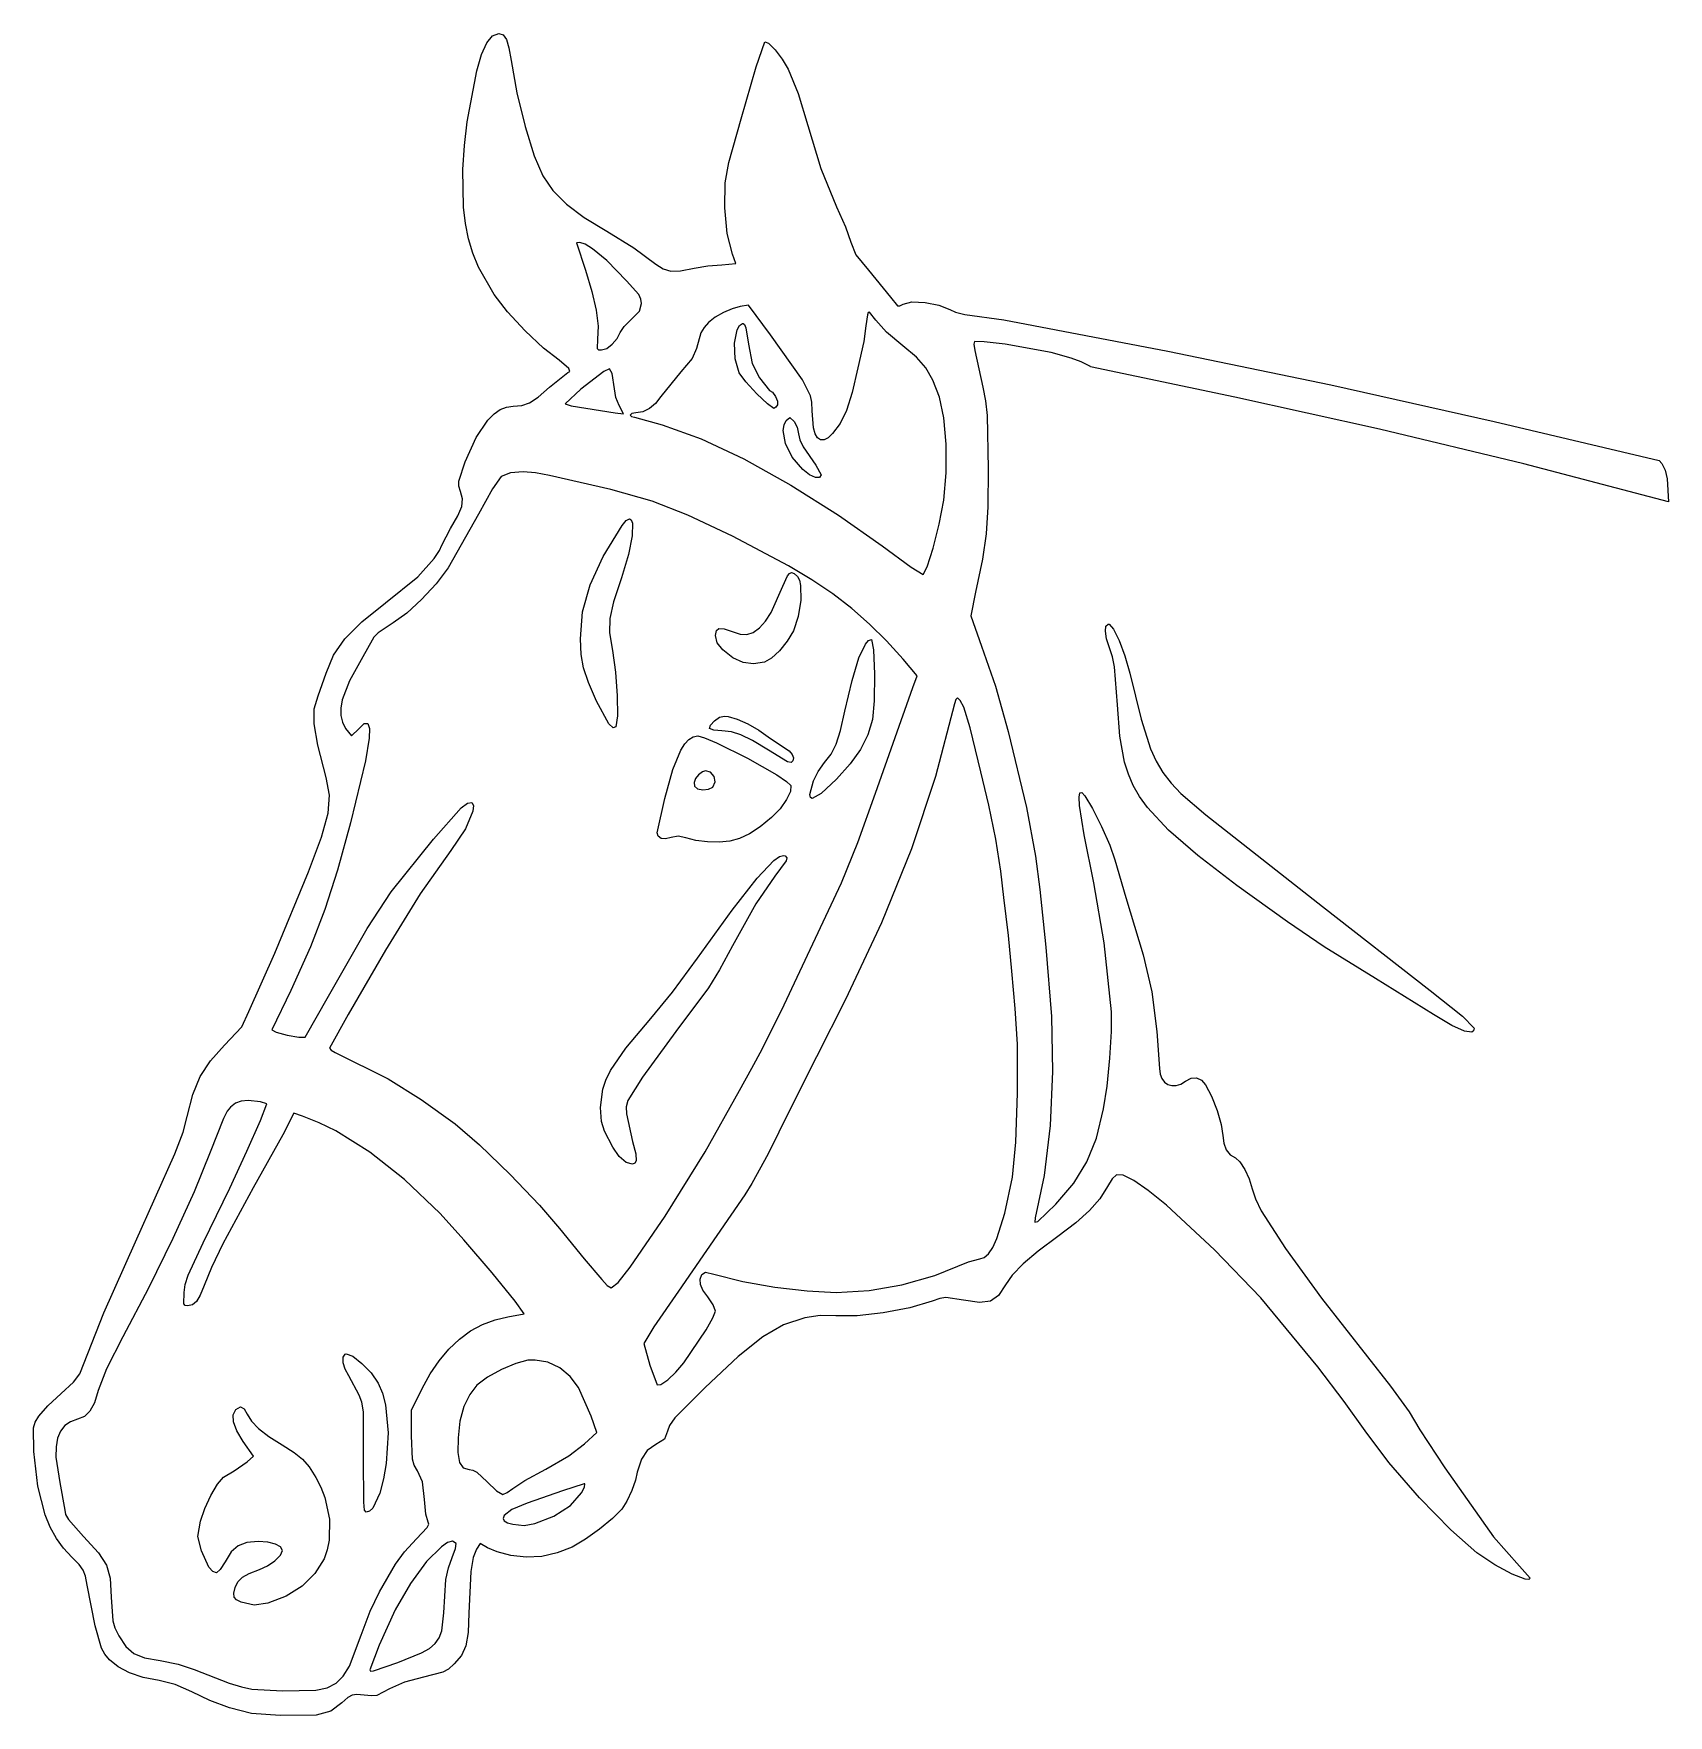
# Model space of a CAD drawing. Extents: x 10 to 200, y 50 to 247.
import ezdxf

# ---------------------------------------------------------------- set-up
doc = ezdxf.new("R2010")
doc.units = 0
doc.header["$MEASUREMENT"] = 0
doc.layers.add('Layer 1', color=7, linetype='Continuous')

msp = doc.modelspace()

# ---------------------------------------------------------------- linework, layer by layer
at = {"layer": 'Layer 1'}
for p, q in [((61.927514, 244.19575), (62.536682, 245.545611)), ((62.536682, 245.545611), (63.213103, 246.352812)), ((63.213103, 246.352812), (63.958828, 246.621056)), ((63.958828, 246.621056), (64.452891, 246.466756)), ((63.958828, 246.621056), (63.958828, 246.621056)), ((64.452891, 246.466756), (64.828927, 245.947946)), ((64.828927, 245.947946), (65.124896, 244.98076)), ((93.95866, 242.729681), (94.976815, 245.650917)), ((94.976815, 245.650917), (95.41113, 245.492787)), ((95.41113, 245.492787), (96.157803, 244.740327)), ((61.383551, 242.299528), (61.927514, 244.19575)), ((65.124896, 244.98076), (65.378759, 243.481334)), ((65.378759, 243.481334), (66.051898, 239.709546)), ((96.157803, 244.740327), (96.995285, 243.651617)), ((96.995285, 243.651617), (97.702023, 242.484736)), ((60.242415, 236.348026), (61.383551, 242.299528)), ((92.225148, 236.67272), (93.95866, 242.729681)), ((97.702023, 242.484736), (98.873466, 239.629975)), ((66.051898, 239.709546), (67.002824, 235.789509)), ((98.873466, 239.629975), (99.986259, 235.887789)), ((59.9251, 233.558921), (60.242415, 236.348026)), ((67.002824, 235.789509), (68.061145, 232.348561)), ((90.76994, 231.59272), (92.225148, 236.67272)), ((99.986259, 235.887789), (101.496492, 230.895101)), ((59.760773, 230.781331), (59.9251, 233.558921)), ((68.061145, 232.348561), (69.056467, 230.014039)), ((90.348809, 229.225366), (90.76994, 231.59272)), ((59.83015, 226.384119), (59.760773, 230.781331)), ((69.056467, 230.014039), (70.247057, 228.319481)), ((101.496492, 230.895101), (103.346467, 226.424525)), ((70.247057, 228.319481), (71.829316, 226.735363)), ((90.29392, 226.277647), (90.348809, 229.225366)), ((60.05059, 224.469004), (59.83015, 226.384119)), ((71.829316, 226.735363), (73.892669, 225.183238)), ((90.582874, 223.312968), (90.29392, 226.277647)), ((103.346467, 226.424525), (104.376946, 224.072893)), ((60.407667, 222.69115), (60.05059, 224.469004)), ((73.892669, 225.183238), (76.526537, 223.584664)), ((104.376946, 224.072893), (104.995703, 222.288206)), ((60.910983, 221.011756), (60.407667, 222.69115)), ((73.404453, 222.270567), (72.98994, 222.200011)), ((72.98994, 222.200011), (74.048273, 219.016192)), ((73.993076, 222.058059), (73.404453, 222.270567)), ((73.404453, 222.270567), (73.404453, 222.270567)), ((74.870007, 221.526022), (73.993076, 222.058059)), ((76.526537, 223.584664), (79.687986, 221.63777)), ((91.193273, 220.894734), (90.582874, 223.312968)), ((104.995703, 222.288206), (105.597331, 220.804818)), ((61.570139, 219.392022), (60.910983, 221.011756)), ((76.552995, 220.136261), (74.870007, 221.526022)), ((78.846051, 217.77265), (76.552995, 220.136261)), ((79.687986, 221.63777), (82.267995, 219.739386)), ((89.940912, 219.651192), (91.581328, 219.783484)), ((91.581328, 219.783484), (91.193273, 220.894734)), ((105.597331, 220.804818), (107.050634, 219.007372)), ((63.394384, 216.176331), (61.570139, 219.392022)), ((74.048273, 219.016192), (74.805606, 216.540027)), ((82.267995, 219.739386), (83.11012, 219.161506)), ((83.11012, 219.161506), (84.004472, 218.90558)), ((84.004472, 218.90558), (85.14845, 218.9497)), ((85.14845, 218.9497), (86.739453, 219.271956)), ((86.739453, 219.271956), (88.326682, 219.538954)), ((88.326682, 219.538954), (89.940912, 219.651192)), ((107.050634, 219.007372), (109.625912, 215.87647)), ((64.95262, 214.167989), (63.394384, 216.176331)), ((74.805606, 216.540027), (75.296027, 214.363414)), ((80.259293, 216.18643), (78.846051, 217.77265)), ((80.516205, 215.65958), (80.259293, 216.18643)), ((109.625912, 215.87647), (110.444562, 214.867562)), ((67.005273, 211.950933), (64.95262, 214.167989)), ((75.296027, 214.363414), (75.517554, 212.497947)), ((79.428134, 213.301192), (80.361739, 214.250436)), ((80.361739, 214.250436), (80.583481, 215.144456)), ((80.583481, 215.144456), (80.516205, 215.65958)), ((90.132906, 214.094195), (89.176212, 213.538923)), ((91.147943, 214.530777), (90.132906, 214.094195)), ((92.110495, 214.791678), (91.147943, 214.530777)), ((93.045356, 214.950428), (92.110495, 214.791678)), ((95.647092, 211.493206), (93.045356, 214.950428)), ((93.045356, 214.950428), (93.045356, 214.950428)), ((107.034347, 214.097849), (106.927162, 213.821539)), ((107.189234, 214.11185), (107.034347, 214.097849)), ((107.90612, 213.17772), (107.189234, 214.11185)), ((110.444562, 214.867562), (110.730931, 214.851436)), ((110.730931, 214.851436), (111.107578, 215.065081)), ((111.107578, 215.065081), (112.131884, 215.314833)), ((112.131884, 215.314833), (113.655081, 215.261717)), ((113.655081, 215.261717), (115.262721, 214.953737)), ((115.262721, 214.953737), (116.540356, 214.4389)), ((116.540356, 214.4389), (117.210406, 214.137112)), ((117.210406, 214.137112), (118.316128, 213.864574)), ((69.148661, 209.932756), (67.005273, 211.950933)), ((75.517554, 212.497947), (75.468203, 210.95522)), ((78.087578, 211.74015), (78.555531, 212.44271)), ((78.555531, 212.44271), (79.428134, 213.301192)), ((87.881724, 212.353062), (87.500303, 211.699409)), ((88.38869, 212.921956), (87.881724, 212.353062)), ((89.176212, 213.538923), (88.38869, 212.921956)), ((91.429197, 210.524347), (91.731659, 212.061385)), ((91.731659, 212.061385), (92.012934, 212.558385)), ((92.012934, 212.558385), (92.375078, 212.789664)), ((92.375078, 212.789664), (92.427995, 212.789664)), ((92.427995, 212.789664), (92.61451, 212.673293)), ((92.427995, 212.789664), (92.427995, 212.789664)), ((92.61451, 212.673293), (92.768277, 212.287352)), ((92.768277, 212.287352), (93.062995, 210.408414)), ((106.768412, 212.525081), (106.503828, 210.690636)), ((106.927162, 213.821539), (106.768412, 212.525081)), ((109.16186, 211.796968), (107.90612, 213.17772)), ((118.316128, 213.864574), (122.83744, 213.230636)), ((122.83744, 213.230636), (141.971642, 209.581119)), ((75.468203, 210.95522), (75.412436, 209.888932)), ((76.52003, 209.899335), (77.16494, 210.381136)), ((77.16494, 210.381136), (77.730979, 211.035326)), ((77.730979, 211.035326), (78.087578, 211.74015)), ((87.500303, 211.699409), (87.004037, 209.896886)), ((91.502662, 208.686808), (91.429197, 210.524347)), ((93.062995, 210.408414), (93.472329, 208.120264)), ((99.368898, 206.210359), (95.647092, 211.493206)), ((106.503828, 210.690636), (105.833551, 207.61265)), ((111.054662, 210.187928), (109.16186, 211.796968)), ((112.658515, 208.872492), (111.054662, 210.187928)), ((119.433134, 210.681817), (119.362992, 210.402725)), ((119.362992, 210.402725), (119.4618, 209.632204)), ((120.558032, 210.673108), (119.433134, 210.681817)), ((123.000946, 210.377804), (120.558032, 210.673108)), ((128.358412, 209.420636), (123.000946, 210.377804)), ((70.979106, 208.521053), (69.148661, 209.932756)), ((72.116638, 207.550186), (70.979106, 208.521053)), ((75.412436, 209.888932), (75.579335, 209.739288)), ((75.579335, 209.739288), (75.926815, 209.711678)), ((75.926815, 209.711678), (76.52003, 209.899335)), ((86.508812, 208.734212), (85.187231, 207.14522)), ((87.004037, 209.896886), (86.508812, 208.734212)), ((91.987023, 207.057025), (91.502662, 208.686808)), ((93.472329, 208.120264), (94.332995, 206.474942)), ((113.758478, 207.641864), (112.658515, 208.872492)), ((119.4618, 209.632204), (120.394453, 205.39015)), ((130.719278, 208.761722), (128.358412, 209.420636)), ((131.871797, 208.333083), (130.719278, 208.761722)), ((132.944523, 207.789039), (131.871797, 208.333083)), ((141.971642, 209.581119), (161.001003, 205.632056)), ((69.867856, 205.372511), (71.993342, 207.092303)), ((71.993342, 207.092303), (72.239603, 207.219361)), ((72.239603, 207.219361), (72.116638, 207.550186)), ((76.191398, 207.206956), (73.521105, 205.124888)), ((76.852856, 207.515636), (76.191398, 207.206956)), ((77.179176, 206.968831), (76.852856, 207.515636)), ((76.852856, 207.515636), (76.852856, 207.515636)), ((77.443759, 205.178484), (77.179176, 206.968831)), ((85.187231, 207.14522), (82.850078, 204.2789)), ((92.769288, 205.988229), (91.987023, 207.057025)), ((94.332995, 206.474942), (95.53244, 204.993275)), ((100.304262, 204.381037), (99.368898, 206.210359)), ((105.833551, 207.61265), (105.152813, 204.749286)), ((114.573685, 206.189372), (113.758478, 207.641864)), ((115.323273, 204.208345), (114.573685, 206.189372)), ((132.944523, 207.744942), (132.944523, 207.789039)), ((149.798481, 204.213841), (132.944523, 207.744942)), ((67.531936, 203.551052), (68.529924, 204.222677)), ((68.529924, 204.222677), (69.867856, 205.372511)), ((73.521105, 205.124888), (71.684662, 203.423414)), ((77.590995, 204.147905), (77.443759, 205.178484)), ((77.964106, 203.220567), (77.590995, 204.147905)), ((82.850078, 204.2789), (82.231912, 203.479612)), ((94.022325, 204.606943), (92.769288, 205.988229)), ((95.263128, 203.412209), (94.022325, 204.606943)), ((95.53244, 204.993275), (95.860069, 204.786533)), ((95.860069, 204.786533), (96.197526, 204.300851)), ((96.197526, 204.300851), (96.43395, 203.738048)), ((100.448917, 203.614141), (100.304262, 204.381037)), ((105.152813, 204.749286), (104.48809, 202.665022)), ((115.863497, 201.777994), (115.323273, 204.208345)), ((120.394453, 205.39015), (120.721924, 203.779267)), ((166.65244, 200.473058), (149.798481, 204.213841)), ((161.001003, 205.632056), (180.060318, 201.383445)), ((62.674166, 201.540829), (63.379594, 202.249997)), ((63.379594, 202.249997), (64.103368, 202.755479)), ((64.103368, 202.755479), (64.846016, 203.058137)), ((64.846016, 203.058137), (65.608065, 203.158831)), ((65.608065, 203.158831), (66.63696, 203.236736)), ((66.63696, 203.236736), (67.531936, 203.551052)), ((71.684662, 203.423414), (72.393489, 203.194954)), ((72.393489, 203.194954), (74.10119, 202.911886)), ((74.10119, 202.911886), (77.505495, 202.38272)), ((77.505495, 202.38272), (78.493273, 202.268067)), ((78.493273, 202.268067), (77.964106, 203.220567)), ((79.471269, 202.30001), (79.278203, 202.118136)), ((79.278203, 202.118136), (79.420191, 201.931852)), ((79.939662, 202.3739), (79.471269, 202.30001)), ((80.741118, 202.504346), (79.939662, 202.3739)), ((81.517063, 202.880505), (80.741118, 202.504346)), ((82.231912, 203.479612), (81.517063, 202.880505)), ((96.00869, 202.903067), (95.263128, 203.412209)), ((96.263035, 203.020098), (96.00869, 202.903067)), ((96.458481, 203.299942), (96.263035, 203.020098)), ((96.43395, 203.738048), (96.458481, 203.299942)), ((100.480148, 202.620845), (100.448917, 203.614141)), ((100.64804, 200.613469), (100.480148, 202.620845)), ((104.48809, 202.665022), (103.755264, 201.140752)), ((120.721924, 203.779267), (120.907205, 202.082006)), ((61.316235, 199.507992), (62.674166, 201.540829)), ((79.420191, 201.931852), (79.763273, 201.853553)), ((79.763273, 201.853553), (82.991451, 200.982698)), ((82.991451, 200.982698), (87.524384, 199.348831)), ((97.122865, 200.322957), (97.215788, 200.95949)), ((97.38517, 198.814788), (97.122865, 200.322957)), ((97.215788, 200.95949), (97.472717, 201.474317)), ((97.472717, 201.474317), (97.878412, 201.835914)), ((97.878412, 201.835914), (98.38112, 201.368484)), ((97.878412, 201.835914), (97.878412, 201.835914)), ((98.38112, 201.368484), (98.753654, 200.688285)), ((98.753654, 200.688285), (98.910287, 199.922095)), ((100.850962, 199.93254), (100.64804, 200.613469)), ((103.755264, 201.140752), (102.870217, 199.957372)), ((116.139457, 198.706755), (115.863497, 201.777994)), ((120.907205, 202.082006), (121.011815, 195.829872)), ((183.506398, 196.432728), (166.65244, 200.473058)), ((180.060318, 201.383445), (199.284384, 196.835289)), ((60.025356, 196.650081), (61.316235, 199.507992)), ((87.524384, 199.348831), (92.50378, 197.000286)), ((98.171909, 197.209839), (97.38517, 198.814788)), ((98.910287, 199.922095), (99.039202, 199.239178)), ((99.039202, 199.239178), (99.420895, 198.39267)), ((99.420895, 198.39267), (100.912301, 196.270845)), ((101.127029, 199.473514), (100.850962, 199.93254)), ((101.471616, 199.241438), (101.127029, 199.473514)), ((101.880095, 199.241357), (101.471616, 199.241438)), ((102.347838, 199.47832), (101.880095, 199.241357)), ((102.870217, 199.957372), (102.347838, 199.47832)), ((116.135207, 195.376677), (116.139457, 198.706755)), ((59.267003, 194.396965), (60.025356, 196.650081)), ((92.50378, 197.000286), (98.019691, 193.935553)), ((99.395356, 195.768136), (98.171909, 197.209839)), ((100.912301, 196.270845), (101.529662, 195.159595)), ((200.360356, 192.00299), (183.506398, 196.432728)), ((199.284384, 196.835289), (199.601884, 196.464872)), ((199.601884, 196.464872), (199.9941, 195.696378)), ((59.27858, 193.815418), (59.267003, 194.396965)), ((64.232231, 194.947928), (63.211637, 193.502712)), ((65.310523, 195.367435), (64.232231, 194.947928)), ((66.78987, 195.485914), (65.310523, 195.367435)), ((68.207923, 195.374333), (66.78987, 195.485914)), ((66.78987, 195.485914), (66.78987, 195.485914)), ((69.850217, 195.08022), (68.207923, 195.374333)), ((76.989673, 193.441976), (69.850217, 195.08022)), ((100.194496, 195.157638), (99.395356, 195.768136)), ((100.876424, 194.835701), (100.194496, 195.157638)), ((101.351395, 194.827846), (100.876424, 194.835701)), ((101.529662, 195.159595), (101.351395, 194.827846)), ((115.834801, 192.169803), (116.135207, 195.376677)), ((121.011815, 195.829872), (120.979035, 191.411737)), ((199.9941, 195.696378), (200.219065, 194.688767)), ((200.219065, 194.688767), (200.360356, 192.00299)), ((59.48737, 193.201678), (59.27858, 193.815418)), ((59.712441, 192.34116), (59.48737, 193.201678)), ((59.62224, 191.45922), (59.712441, 192.34116)), ((63.211637, 193.502712), (61.577578, 190.564664)), ((81.823665, 192.078754), (76.989673, 193.441976)), ((98.019691, 193.935553), (103.573001, 190.450966)), ((61.577578, 190.564664), (58.032162, 184.311678)), ((58.287926, 188.871331), (59.164744, 190.365921)), ((59.164744, 190.365921), (59.62224, 191.45922)), ((86.004492, 190.441351), (81.823665, 192.078754)), ((91.184453, 187.980567), (86.004492, 190.441351)), ((103.573001, 190.450966), (108.664592, 186.842859)), ((115.304896, 189.389573), (115.834801, 192.169803)), ((120.979035, 191.411737), (120.798023, 188.279076)), ((57.282509, 186.948692), (58.287926, 188.871331)), ((76.093061, 185.620337), (78.308065, 189.215289)), ((78.308065, 189.215289), (78.797607, 189.811268)), ((78.797607, 189.811268), (79.163551, 190.009039)), ((79.163551, 190.009039), (79.387754, 189.882088)), ((79.163551, 190.009039), (79.163551, 190.009039)), ((79.387754, 189.882088), (79.514426, 189.493776)), ((79.514426, 189.493776), (79.475977, 188.037596)), ((114.603274, 186.577384), (115.304896, 189.389573)), ((57.037828, 186.323056), (57.282509, 186.948692)), ((79.475977, 188.037596), (79.049805, 185.84955)), ((97.734281, 184.539445), (91.184453, 187.980567)), ((108.664592, 186.842859), (112.04244, 184.364595)), ((113.915489, 184.400641), (114.603274, 186.577384)), ((120.798023, 188.279076), (120.3579, 185.32348)), ((54.504384, 183.253345), (56.398511, 185.372139)), ((56.398511, 185.372139), (57.037828, 186.323056)), ((74.580479, 182.312604), (76.093061, 185.620337)), ((79.049805, 185.84955), (78.237509, 183.138692)), ((100.458908, 182.895326), (97.734281, 184.539445)), ((120.3579, 185.32348), (119.547787, 181.436539)), ((50.738481, 180.210636), (54.504384, 183.253345)), ((58.032162, 184.311678), (56.6135, 182.41671)), ((78.237509, 183.138692), (77.305982, 180.311141)), ((97.067023, 182.150914), (97.593998, 183.347281)), ((97.593998, 183.347281), (97.830868, 183.637865)), ((97.830868, 183.637865), (98.07244, 183.738414)), ((98.07244, 183.738414), (98.390333, 183.628289)), ((98.07244, 183.738414), (98.07244, 183.738414)), ((98.390333, 183.628289), (98.769176, 183.279803)), ((98.769176, 183.279803), (98.997059, 182.8538)), ((98.997059, 182.8538), (99.135781, 182.216407)), ((102.900662, 181.241613), (100.458908, 182.895326)), ((112.04244, 184.364595), (113.427092, 183.526747)), ((113.427092, 183.526747), (113.915489, 184.400641)), ((54.939775, 180.58343), (53.207104, 179.00693)), ((56.6135, 182.41671), (54.939775, 180.58343)), ((73.719017, 179.151126), (74.580479, 182.312604)), ((95.717929, 179.069314), (97.067023, 182.150914)), ((99.161085, 180.52135), (98.875782, 178.622429)), ((99.135781, 182.216407), (99.161085, 180.52135)), ((105.122534, 179.532891), (102.900662, 181.241613)), ((119.547787, 181.436539), (118.992162, 178.684872)), ((47.955453, 177.97981), (50.738481, 180.210636)), ((53.207104, 179.00693), (51.611606, 177.882303)), ((73.45737, 175.994942), (73.719017, 179.151126)), ((77.305982, 180.311141), (76.874096, 178.379229)), ((95.050307, 178.055087), (95.717929, 179.069314)), ((98.875782, 178.622429), (98.310565, 176.947442)), ((107.187515, 177.723744), (105.122534, 179.532891)), ((118.992162, 178.684872), (120.226884, 175.148275)), ((45.990149, 176.007471), (47.955453, 177.97981)), ((49.852098, 176.70074), (49.348579, 176.212698)), ((51.611606, 177.882303), (49.852098, 176.70074)), ((76.874096, 178.379229), (76.863742, 176.705972)), ((76.863742, 176.705972), (77.196815, 174.654386)), ((89.226537, 176.382997), (89.314236, 176.968243)), ((89.314236, 176.968243), (89.620621, 177.230013)), ((89.620621, 177.230013), (90.210624, 177.185133)), ((90.210624, 177.185133), (91.149176, 176.850428)), ((91.149176, 176.850428), (92.090168, 176.543472)), ((92.873918, 176.507297), (93.591251, 176.75293)), ((93.591251, 176.75293), (94.332995, 177.2914)), ((94.332995, 177.2914), (95.050307, 178.055087)), ((98.310565, 176.947442), (97.586728, 175.743844)), ((109.158593, 175.768756), (107.187515, 177.723744)), ((134.688873, 176.905772), (134.752462, 177.50312)), ((134.833491, 176.024989), (134.688873, 176.905772)), ((134.752462, 177.50312), (135.025912, 177.723553)), ((135.025912, 177.723553), (135.131745, 177.705914)), ((135.025912, 177.723553), (135.025912, 177.723553)), ((135.131745, 177.705914), (135.644636, 177.134575)), ((135.644636, 177.134575), (136.286706, 175.829161)), ((44.66599, 174.086193), (45.990149, 176.007471)), ((49.16862, 175.853831), (48.092648, 173.895914)), ((49.348579, 176.212698), (49.16862, 175.853831)), ((73.542645, 174.199481), (73.45737, 175.994942)), ((77.196815, 174.654386), (77.553144, 172.133744)), ((89.415394, 175.529305), (89.226537, 176.382997)), ((90.073203, 174.707303), (89.415394, 175.529305)), ((91.243238, 173.786366), (90.073203, 174.707303)), ((92.090168, 176.543472), (92.873918, 176.507297)), ((97.586728, 175.743844), (96.679141, 174.618191)), ((105.952643, 173.781244), (106.708965, 175.387803)), ((106.708965, 175.387803), (107.061725, 175.795944)), ((107.061725, 175.795944), (107.394592, 175.933206)), ((107.394592, 175.933206), (107.636267, 174.707923)), ((107.394592, 175.933206), (107.394592, 175.933206)), ((107.636267, 174.707923), (107.753083, 171.888245)), ((111.098759, 173.622511), (109.158593, 175.768756)), ((120.226884, 175.148275), (121.889826, 170.474833)), ((135.184662, 174.954247), (134.833491, 176.024989)), ((135.538753, 173.924528), (135.184662, 174.954247)), ((136.286706, 175.829161), (136.953223, 174.037784)), ((43.806398, 172.008553), (44.66599, 174.086193)), ((48.092648, 173.895914), (46.514911, 171.115157)), ((73.82877, 172.611495), (73.542645, 174.199481)), ((92.423579, 173.247161), (91.243238, 173.786366)), ((93.643611, 173.080839), (92.423579, 173.247161)), ((94.932717, 173.278553), (93.643611, 173.080839)), ((95.742804, 173.73994), (94.932717, 173.278553)), ((96.679141, 174.618191), (95.742804, 173.73994)), ((105.14339, 171.158253), (105.952643, 173.781244)), ((112.756815, 171.699872), (111.098759, 173.622511)), ((135.77301, 172.73374), (135.538753, 173.924528)), ((136.093065, 168.313206), (135.77301, 172.73374)), ((136.953223, 174.037784), (137.539453, 172.008553)), ((42.862717, 169.345081), (43.806398, 172.008553)), ((46.514911, 171.115157), (45.666223, 168.875825)), ((74.401035, 170.900632), (73.82877, 172.611495)), ((75.344731, 168.736539), (74.401035, 170.900632)), ((77.553144, 172.133744), (77.755683, 169.361294)), ((104.298967, 167.563553), (105.14339, 171.158253)), ((107.753083, 171.888245), (107.725932, 168.758304)), ((112.218828, 170.350497), (112.756815, 171.699872)), ((137.539453, 172.008553), (138.87119, 166.646331)), ((42.41996, 167.839436), (42.862717, 169.345081)), ((45.666223, 168.875825), (45.506721, 167.923264)), ((77.755683, 169.361294), (77.775801, 167.00848)), ((107.725932, 168.758304), (107.535703, 166.602234)), ((107.888481, 158.003275), (112.218828, 170.350497)), ((117.25424, 168.920298), (117.078342, 168.41022)), ((117.448759, 169.133414), (117.25424, 168.920298)), ((117.770691, 168.826936), (117.448759, 169.133414)), ((117.448759, 169.133414), (117.448759, 169.133414)), ((118.171382, 168.024362), (117.770691, 168.826936)), ((121.889826, 170.474833), (123.340148, 165.199942)), ((42.395136, 166.097634), (42.41996, 167.839436)), ((45.506721, 167.923264), (45.51922, 167.062944)), ((45.51922, 167.062944), (45.700299, 166.280493)), ((76.784199, 166.080407), (75.344731, 168.736539)), ((77.775801, 167.00848), (77.58487, 165.746747)), ((89.094245, 166.452303), (89.679186, 166.856495)), ((89.679186, 166.856495), (90.249592, 166.990289)), ((90.249592, 166.990289), (90.699384, 166.946192)), ((90.249592, 166.990289), (90.249592, 166.990289)), ((90.699384, 166.946192), (91.730495, 166.644801)), ((103.777162, 165.302426), (104.298967, 167.563553)), ((117.078342, 168.41022), (114.867118, 159.942949)), ((118.912787, 165.632095), (118.171382, 168.024362)), ((136.374595, 164.667454), (136.093065, 168.313206)), ((42.840023, 163.602715), (42.395136, 166.097634)), ((45.700299, 166.280493), (46.046537, 165.561539)), ((46.046537, 165.561539), (46.752092, 164.679595)), ((46.752092, 164.679595), (47.598759, 165.508622)), ((47.598759, 165.508622), (48.238712, 166.112234)), ((48.238712, 166.112234), (48.657176, 166.129281)), ((48.657176, 166.129281), (48.850702, 165.562597)), ((48.850702, 165.562597), (48.815842, 164.415011)), ((77.260824, 165.62751), (76.784199, 166.080407)), ((77.58487, 165.746747), (77.260824, 165.62751)), ((88.512162, 165.55272), (88.61702, 165.924408)), ((89.006279, 165.359703), (88.512162, 165.55272)), ((88.61702, 165.924408), (89.094245, 166.452303)), ((89.96737, 165.261678), (89.006279, 165.359703)), ((91.085335, 165.154623), (89.96737, 165.261678)), ((92.188413, 164.816378), (91.085335, 165.154623)), ((91.730495, 166.644801), (92.979433, 166.083459)), ((92.979433, 166.083459), (94.256923, 165.358171)), ((94.256923, 165.358171), (95.37369, 164.564942)), ((103.275768, 163.723488), (103.777162, 165.302426)), ((107.535703, 166.602234), (106.98267, 164.815121)), ((120.182787, 160.490359), (118.912787, 165.632095)), ((123.340148, 165.199942), (125.478187, 156.343731)), ((138.87119, 166.646331), (139.948288, 163.188808)), ((43.806398, 159.83772), (42.840023, 163.602715)), ((48.815842, 164.415011), (48.392509, 161.769178)), ((84.255878, 160.759496), (85.171828, 163.016278)), ((85.171828, 163.016278), (85.634529, 163.766184)), ((85.634529, 163.766184), (86.110913, 164.283503)), ((86.110913, 164.283503), (86.60888, 164.583039)), ((86.60888, 164.583039), (87.136328, 164.679595)), ((87.136328, 164.679595), (87.943452, 164.463106)), ((87.136328, 164.679595), (87.136328, 164.679595)), ((87.943452, 164.463106), (89.314055, 163.885692)), ((89.314055, 163.885692), (92.933639, 162.080392)), ((93.534755, 164.138543), (92.188413, 164.816378)), ((95.382509, 163.01272), (93.534755, 164.138543)), ((95.37369, 164.564942), (97.243412, 163.286122)), ((97.630226, 161.673148), (95.382509, 163.01272)), ((97.243412, 163.286122), (97.788126, 162.929962)), ((97.788126, 162.929962), (98.153939, 162.532463)), ((102.692866, 162.569686), (103.275768, 163.723488)), ((106.124381, 163.107388), (104.91783, 161.407443)), ((106.98267, 164.815121), (106.124381, 163.107388)), ((136.935871, 161.603124), (136.374595, 164.667454)), ((139.948288, 163.188808), (140.612983, 161.739568)), ((48.392509, 161.769178), (46.628424, 154.549135)), ((92.933639, 162.080392), (96.370956, 160.128304)), ((98.033171, 161.590932), (97.630226, 161.673148)), ((98.240009, 161.777997), (98.033171, 161.590932)), ((98.153939, 162.532463), (98.313637, 162.134762)), ((98.313637, 162.134762), (98.240009, 161.777997)), ((101.177645, 160.544228), (101.926537, 161.58397)), ((101.926537, 161.58397), (102.692866, 162.569686)), ((104.91783, 161.407443), (103.320009, 159.643692)), ((137.375871, 160.219505), (136.935871, 161.603124)), ((140.612983, 161.739568), (141.402532, 160.416715)), ((44.188053, 157.783646), (43.806398, 159.83772)), ((83.29987, 157.394734), (84.255878, 160.759496)), ((86.890395, 159.717728), (86.726716, 159.243709)), ((86.726716, 159.243709), (86.765912, 158.805845)), ((87.221138, 160.161343), (86.890395, 159.717728)), ((87.683134, 160.507997), (87.221138, 160.161343)), ((88.053551, 160.613831), (87.683134, 160.507997)), ((88.646879, 160.438364), (88.053551, 160.613831)), ((88.053551, 160.613831), (88.053551, 160.613831)), ((89.0663, 159.946365), (88.646879, 160.438364)), ((88.909037, 158.708831), (89.193218, 159.311849)), ((89.193218, 159.311849), (89.0663, 159.946365)), ((96.370956, 160.128304), (97.513726, 159.367406)), ((97.513726, 159.367406), (98.001884, 158.894039)), ((100.225241, 157.866102), (100.630078, 159.432025)), ((100.630078, 159.432025), (101.177645, 160.544228)), ((103.320009, 159.643692), (101.522833, 157.968643)), ((114.867118, 159.942949), (112.057479, 151.489516)), ((121.112549, 156.615992), (120.182787, 160.490359)), ((137.951154, 158.897858), (137.375871, 160.219505)), ((141.402532, 160.416715), (142.347504, 159.175276)), ((142.347504, 159.175276), (143.478466, 157.970281)), ((44.045362, 155.667942), (44.188053, 157.783646)), ((82.417926, 153.390706), (83.29987, 157.394734)), ((86.765912, 158.805845), (87.115436, 158.517502)), ((87.115436, 158.517502), (87.734657, 158.398657)), ((87.734657, 158.398657), (88.405287, 158.459152)), ((88.405287, 158.459152), (88.909037, 158.708831)), ((97.513883, 157.245996), (96.749827, 156.1924)), ((97.95529, 158.186547), (97.513883, 157.245996)), ((98.001884, 158.894039), (97.95529, 158.186547)), ((100.277348, 157.486822), (100.225241, 157.866102)), ((100.507035, 157.377211), (100.277348, 157.486822)), ((101.522833, 157.968643), (100.507035, 157.377211)), ((105.802591, 152.229004), (107.888481, 158.003275)), ((131.615493, 157.540576), (131.703399, 158.031671)), ((131.668546, 156.579388), (131.615493, 157.540576)), ((131.703399, 158.031671), (131.929714, 158.077632)), ((131.929714, 158.077632), (132.291884, 157.703414)), ((132.291884, 157.703414), (133.193444, 156.220383)), ((138.683504, 157.610387), (137.951154, 158.897858)), ((139.594704, 156.329297), (138.683504, 157.610387)), ((143.478466, 157.970281), (146.420634, 155.489734)), ((43.262841, 152.887665), (44.045362, 155.667942)), ((56.325769, 152.632951), (59.531467, 156.283484)), ((59.531467, 156.283484), (60.298763, 156.831214)), ((60.903154, 155.912625), (60.054974, 153.859204)), ((60.298763, 156.831214), (60.772245, 156.905729)), ((60.772245, 156.905729), (60.96826, 156.576406)), ((60.96826, 156.576406), (60.903154, 155.912625)), ((95.735287, 155.145775), (94.422502, 154.062523)), ((96.749827, 156.1924), (95.735287, 155.145775)), ((121.912173, 152.637758), (121.112549, 156.615992)), ((125.478187, 156.343731), (126.523967, 150.647859)), ((132.20774, 153.146913), (131.668546, 156.579388)), ((133.193444, 156.220383), (134.251169, 154.116365)), ((142.040784, 153.675084), (139.594704, 156.329297)), ((146.420634, 155.489734), (160.029037, 144.782928)), ((46.628424, 154.549135), (45.113991, 149.014942)), ((60.054974, 153.859204), (58.358481, 151.300497)), ((82.539324, 152.97119), (82.417926, 153.390706)), ((93.190777, 153.251568), (92.014224, 152.697596)), ((94.422502, 154.062523), (93.190777, 153.251568)), ((133.341398, 147.534595), (132.20774, 153.146913)), ((134.251169, 154.116365), (135.206787, 151.940558)), ((145.463655, 150.712859), (142.040784, 153.675084)), ((41.725009, 148.839872), (43.262841, 152.887665)), ((51.382301, 146.50272), (56.325769, 152.632951)), ((58.358481, 151.300497), (54.765658, 146.244529)), ((82.876892, 152.731663), (82.539324, 152.97119)), ((83.390671, 152.684956), (82.876892, 152.731663)), ((84.040703, 152.8439), (83.390671, 152.684956)), ((84.847185, 152.994676), (84.040703, 152.8439)), ((85.769315, 152.790984), (84.847185, 152.994676)), ((86.93558, 152.489939), (85.769315, 152.790984)), ((88.28001, 152.313707), (86.93558, 152.489939)), ((89.643502, 152.27469), (88.28001, 152.313707)), ((90.866953, 152.385289), (89.643502, 152.27469)), ((92.014224, 152.697596), (90.866953, 152.385289)), ((103.893273, 147.534595), (105.802591, 152.229004)), ((112.057479, 151.489516), (108.583271, 142.873224)), ((122.515177, 148.921345), (121.912173, 152.637758)), ((135.206787, 151.940558), (135.802023, 150.242164)), ((94.072072, 148.068322), (96.005747, 150.136322)), ((96.005747, 150.136322), (96.661398, 150.610749)), ((97.471855, 150.102388), (96.149801, 148.301886)), ((96.661398, 150.610749), (97.137578, 150.744872)), ((97.137578, 150.744872), (97.322787, 150.683136)), ((97.137578, 150.744872), (97.137578, 150.744872)), ((97.322787, 150.683136), (97.540372, 150.462497)), ((97.540372, 150.462497), (97.471855, 150.102388)), ((126.523967, 150.647859), (127.053134, 146.749664)), ((135.802023, 150.242164), (137.089662, 145.832442)), ((150.037578, 147.220264), (145.463655, 150.712859)), ((37.793112, 139.32686), (41.725009, 148.839872)), ((45.113991, 149.014942), (43.631473, 144.433908)), ((91.168633, 144.344395), (94.072072, 148.068322)), ((96.149801, 148.301886), (93.89948, 145.085297)), ((97.21907, 133.317402), (103.893273, 147.534595)), ((122.855078, 145.832442), (122.515177, 148.921345)), ((134.550543, 140.55054), (133.341398, 147.534595)), ((155.936815, 142.974942), (150.037578, 147.220264)), ((48.583801, 142.194008), (51.382301, 146.50272)), ((54.765658, 146.244529), (50.738481, 139.694109)), ((123.393065, 141.4139), (122.855078, 145.832442)), ((127.053134, 146.749664), (127.761517, 140.035555)), ((137.089662, 145.832442), (139.114135, 139.135814)), ((43.631473, 144.433908), (41.963134, 140.073345)), ((87.127509, 138.768067), (91.168633, 144.344395)), ((93.89948, 145.085297), (91.193273, 140.205636)), ((160.029037, 144.782928), (172.587926, 134.966886)), ((44.070981, 134.314247), (48.583801, 142.194008)), ((108.583271, 142.873224), (104.378342, 133.917372)), ((123.798759, 137.224664), (123.393065, 141.4139)), ((160.223839, 140.090404), (155.936815, 142.974942)), ((34.784106, 132.541539), (37.793112, 139.32686)), ((41.963134, 140.073345), (39.68055, 134.972142)), ((50.738481, 139.694109), (46.355217, 132.179942)), ((91.193273, 140.205636), (89.683947, 137.394412)), ((127.761517, 140.035555), (128.402509, 131.959456)), ((135.396328, 132.479803), (134.550543, 140.55054)), ((166.185009, 136.360359), (160.223839, 140.090404)), ((84.182407, 134.799527), (87.127509, 138.768067)), ((89.683947, 137.394412), (88.398009, 135.274342)), ((139.114135, 139.135814), (140.097092, 134.834595)), ((124.151537, 132.876678), (123.798759, 137.224664)), ((172.949523, 132.162303), (166.185009, 136.360359)), ((39.68055, 134.972142), (37.456398, 130.371956)), ((41.336953, 129.525289), (44.070981, 134.314247)), ((81.668273, 131.694872), (84.182407, 134.799527)), ((88.398009, 135.274342), (84.57869, 130.213206)), ((104.378342, 133.917372), (101.009315, 127.241053)), ((140.097092, 134.834595), (140.682202, 130.193681)), ((172.587926, 134.966886), (176.338339, 131.965719)), ((33.981537, 130.742372), (34.784106, 132.541539)), ((46.355217, 132.179942), (44.194453, 128.255289)), ((78.771481, 128.27043), (81.668273, 131.694872)), ((94.664755, 128.151675), (97.21907, 133.317402)), ((124.429886, 128.708512), (124.151537, 132.876678)), ((128.402509, 131.959456), (128.530633, 125.538721)), ((135.408855, 130.199485), (135.396328, 132.479803)), ((175.08666, 130.897064), (172.949523, 132.162303)), ((176.338339, 131.965719), (177.703218, 130.583622)), ((31.953065, 128.590428), (33.981537, 130.742372)), ((37.456398, 130.371956), (37.978896, 130.108298)), ((37.978896, 130.108298), (39.270518, 129.776601)), ((39.270518, 129.776601), (40.625219, 129.530914)), ((40.625219, 129.530914), (41.336953, 129.525289)), ((84.57869, 130.213206), (80.689315, 124.868622)), ((135.224187, 127.084725), (135.408855, 130.199485)), ((140.682202, 130.193681), (140.996676, 125.86522)), ((176.567224, 130.220185), (175.08666, 130.897064)), ((177.42736, 130.119695), (176.567224, 130.220185)), ((177.636065, 130.281855), (177.42736, 130.119695)), ((177.703218, 130.583622), (177.636065, 130.281855)), ((30.31012, 126.775617), (31.953065, 128.590428)), ((44.194453, 128.255289), (44.390904, 128.011324)), ((44.390904, 128.011324), (44.864731, 127.7614)), ((44.864731, 127.7614), (51.029523, 124.683414)), ((76.973625, 125.658303), (78.771481, 128.27043)), ((93.433412, 125.935775), (94.664755, 128.151675)), ((124.454671, 122.986904), (124.429886, 128.708512)), ((29.115404, 124.934904), (30.31012, 126.775617)), ((76.418722, 124.535249), (76.973625, 125.658303)), ((92.004662, 123.3164), (93.433412, 125.935775)), ((101.009315, 127.241053), (97.851953, 120.961609)), ((134.898489, 123.836464), (135.224187, 127.084725)), ((140.996676, 125.86522), (141.07079, 125.231602)), ((28.248113, 122.840564), (29.115404, 124.934904)), ((51.029523, 124.683414), (54.887772, 122.254307)), ((76.056861, 123.46934), (76.418722, 124.535249)), ((80.689315, 124.868622), (78.991277, 122.139937)), ((128.530633, 125.538721), (128.235194, 119.231063)), ((134.487926, 121.155636), (134.898489, 123.836464)), ((141.07079, 125.231602), (141.273753, 124.706482)), ((141.273753, 124.706482), (141.584888, 124.299826)), ((141.584888, 124.299826), (141.983514, 124.021602)), ((141.983514, 124.021602), (142.448956, 123.881777)), ((142.448956, 123.881777), (142.960533, 123.890319)), ((142.960533, 123.890319), (143.497569, 124.057195)), ((143.497569, 124.057195), (144.039384, 124.392372)), ((144.039384, 124.392372), (144.680144, 124.740324)), ((144.680144, 124.740324), (145.305713, 124.784693)), ((145.305713, 124.784693), (145.884611, 124.531477)), ((145.884611, 124.531477), (146.385356, 123.986678)), ((146.385356, 123.986678), (147.081565, 122.659443)), ((27.587441, 120.264872), (28.248113, 122.840564)), ((33.229976, 121.816834), (32.640981, 121.376122)), ((33.866884, 122.072859), (33.229976, 121.816834)), ((34.687092, 122.125775), (33.866884, 122.072859)), ((36.136557, 122.006841), (34.687092, 122.125775)), ((34.687092, 122.125775), (34.687092, 122.125775)), ((36.865495, 121.755359), (36.136557, 122.006841)), ((36.141213, 119.810467), (36.865495, 121.755359)), ((54.887772, 122.254307), (58.85237, 119.435845)), ((75.803342, 121.314386), (76.056861, 123.46934)), ((78.991277, 122.139937), (78.798793, 121.40321)), ((87.998367, 116.156825), (92.004662, 123.3164)), ((124.250718, 117.291138), (124.454671, 122.986904)), ((147.081565, 122.659443), (147.727158, 120.993732)), ((27.101802, 118.436601), (27.587441, 120.264872)), ((31.832446, 120.061884), (30.28619, 116.119734)), ((32.257095, 120.887257), (31.832446, 120.061884)), ((32.640981, 121.376122), (32.257095, 120.887257)), ((34.56362, 116.252025), (36.141213, 119.810467)), ((40.022856, 120.670567), (38.735217, 118.130567)), ((41.045912, 120.30897), (40.022856, 120.670567)), ((42.974748, 119.54028), (41.045912, 120.30897)), ((75.920018, 119.681743), (75.803342, 121.314386)), ((78.798793, 121.40321), (78.828412, 120.591192)), ((78.828412, 120.591192), (79.533967, 117.380914)), ((97.851953, 120.961609), (95.366786, 115.928963)), ((133.642613, 117.758849), (134.487926, 121.155636)), ((147.727158, 120.993732), (148.202354, 119.342828)), ((26.150352, 115.917097), (27.101802, 118.436601)), ((38.735217, 118.130567), (35.304453, 111.948136)), ((44.921736, 118.588413), (42.974748, 119.54028)), ((48.876939, 116.129995), (44.921736, 118.588413)), ((58.85237, 119.435845), (61.699547, 116.959705)), ((76.270773, 118.56272), (75.920018, 119.681743)), ((77.249731, 116.701817), (76.270773, 118.56272)), ((128.235194, 119.231063), (127.547162, 113.413851)), ((132.532547, 114.973989), (133.642613, 117.758849)), ((148.202354, 119.342828), (148.38737, 118.060011)), ((148.38737, 118.060011), (148.491617, 117.160816)), ((21.554941, 105.651053), (26.150352, 115.917097)), ((30.28619, 116.119734), (28.384742, 111.47196)), ((32.552787, 111.930497), (34.56362, 116.252025)), ((52.925066, 112.923409), (48.876939, 116.129995)), ((61.699547, 116.959705), (65.281297, 113.492263)), ((77.988505, 115.622397), (77.249731, 116.701817)), ((79.533967, 117.380914), (79.909356, 115.931914)), ((79.909356, 115.931914), (79.97494, 115.087859)), ((83.329374, 108.633638), (87.998367, 116.156825)), ((95.366786, 115.928963), (93.433412, 112.450845)), ((123.842856, 113.200497), (124.250718, 117.291138)), ((148.491617, 117.160816), (148.789569, 116.399737)), ((148.789569, 116.399737), (149.259043, 115.813952)), ((149.259043, 115.813952), (149.877856, 115.440636)), ((78.801304, 114.927015), (77.988505, 115.622397)), ((79.519618, 114.715545), (78.801304, 114.927015)), ((79.790685, 114.822487), (79.519618, 114.715545)), ((79.97494, 115.087859), (79.790685, 114.822487)), ((131.006697, 112.501827), (132.532547, 114.973989)), ((149.877856, 115.440636), (150.38318, 114.990191)), ((150.38318, 114.990191), (150.949359, 114.102807)), ((150.949359, 114.102807), (151.464856, 112.986959)), ((29.465981, 105.54522), (32.552787, 111.930497)), ((35.304453, 111.948136), (31.737543, 105.437069)), ((57.079662, 108.958345), (52.925066, 112.923409)), ((65.281297, 113.492263), (68.691292, 109.94288)), ((93.433412, 112.450845), (92.622023, 111.145567)), ((122.954268, 109.006331), (123.842856, 113.200497)), ((127.547162, 113.413851), (126.497509, 108.464456)), ((128.914037, 110.043136), (131.006697, 112.501827)), ((134.920078, 112.098067), (134.046938, 110.689859)), ((135.485102, 113.000791), (134.920078, 112.098067)), ((135.978412, 113.4739), (135.485102, 113.000791)), ((136.766959, 113.417856), (135.978412, 113.4739)), ((138.00013, 112.812651), (136.766959, 113.417856)), ((139.68206, 111.656126), (138.00013, 112.812651)), ((151.464856, 112.986959), (151.818134, 111.851122)), ((151.818134, 111.851122), (152.186077, 110.679695)), ((28.384742, 111.47196), (25.911306, 106.044647)), ((68.691292, 109.94288), (71.023203, 107.220914)), ((92.622023, 111.145567), (84.88737, 99.909595)), ((126.802983, 108.031712), (128.914037, 110.043136)), ((134.046938, 110.689859), (132.843853, 109.299696)), ((141.816884, 109.946122), (139.68206, 111.656126)), ((147.41364, 104.731293), (141.816884, 109.946122)), ((152.186077, 110.679695), (152.877612, 109.267797)), ((59.868483, 105.891657), (57.079662, 108.958345)), ((79.260786, 102.692734), (83.329374, 108.633638)), ((122.030585, 106.035951), (122.954268, 109.006331)), ((126.497509, 108.464456), (126.456222, 107.963867)), ((126.456222, 107.963867), (126.802983, 108.031712)), ((132.843853, 109.299696), (131.239107, 107.855714)), ((152.877612, 109.267797), (155.69869, 104.866122)), ((25.911306, 106.044647), (23.069878, 100.268402)), ((71.023203, 107.220914), (73.898342, 103.666678)), ((121.55275, 105.003256), (122.030585, 106.035951)), ((129.160981, 106.286053), (126.865164, 104.578805)), ((131.239107, 107.855714), (129.160981, 106.286053)), ((17.879411, 97.385453), (21.554941, 105.651053)), ((27.721111, 101.77926), (29.465981, 105.54522)), ((31.737543, 105.437069), (30.410593, 102.665562)), ((63.153963, 102.053653), (59.868483, 105.891657)), ((120.559429, 103.830009), (121.062742, 104.268799)), ((121.062742, 104.268799), (121.55275, 105.003256)), ((126.865164, 104.578805), (125.087317, 103.074457)), ((152.84119, 99.107025), (147.41364, 104.731293)), ((155.69869, 104.866122), (159.900441, 99.074932)), ((30.410593, 102.665562), (29.554176, 100.544595)), ((65.854098, 98.737735), (63.153963, 102.053653)), ((73.898342, 103.666678), (75.944453, 101.25015)), ((77.846362, 100.923732), (79.260786, 102.692734)), ((87.639037, 101.841053), (88.044021, 102.099176)), ((88.044021, 102.099176), (89.01487, 101.89397)), ((114.797233, 101.731649), (118.70994, 103.305081)), ((118.70994, 103.305081), (120.041676, 103.684317)), ((120.041676, 103.684317), (120.559429, 103.830009)), ((125.087317, 103.074457), (123.816129, 101.76259)), ((23.069878, 100.268402), (20.064455, 94.573831)), ((27.225844, 99.724386), (27.367404, 100.670287)), ((27.367404, 100.670287), (27.721111, 101.77926)), ((29.554176, 100.544595), (29.120248, 99.429967)), ((75.944453, 101.25015), (76.572616, 100.566109)), ((76.572616, 100.566109), (77.055703, 100.280011)), ((77.055703, 100.280011), (77.846362, 100.923732)), ((87.42262, 101.284094), (87.639037, 101.841053)), ((87.45914, 100.678056), (87.42262, 101.284094)), ((87.753177, 100.000878), (87.45914, 100.678056)), ((89.01487, 101.89397), (92.385723, 101.04515)), ((92.385723, 101.04515), (96.139705, 100.368729)), ((96.139705, 100.368729), (99.898736, 99.921352)), ((107.146473, 99.973842), (110.963359, 100.626203)), ((110.963359, 100.626203), (114.797233, 101.731649)), ((123.040287, 100.632789), (122.242843, 99.394042)), ((123.816129, 101.76259), (123.040287, 100.632789)), ((27.216619, 98.439835), (27.225844, 99.724386)), ((27.355148, 98.235609), (27.216619, 98.439835)), ((27.622719, 98.189803), (27.355148, 98.235609)), ((28.20153, 98.308845), (27.622719, 98.189803)), ((28.685037, 98.703476), (28.20153, 98.308845)), ((29.120248, 99.429967), (28.685037, 98.703476)), ((66.886884, 97.237303), (65.854098, 98.737735)), ((84.88737, 99.909595), (82.033218, 95.744277)), ((88.309315, 99.230497), (87.753177, 100.000878)), ((88.954086, 98.291654), (88.309315, 99.230497)), ((89.217717, 97.572442), (88.954086, 98.291654)), ((99.898736, 99.921352), (103.284731, 99.759664)), ((103.284731, 99.759664), (107.146473, 99.973842)), ((114.503065, 98.745428), (111.864559, 97.969134)), ((115.395884, 99.057085), (114.503065, 98.745428)), ((116.083895, 99.172169), (115.395884, 99.057085)), ((118.154315, 98.851261), (116.083895, 99.172169)), ((120.005117, 98.578931), (118.154315, 98.851261)), ((121.29954, 98.73464), (120.005117, 98.578931)), ((122.242843, 99.394042), (121.29954, 98.73464)), ((159.468546, 91.078003), (152.84119, 99.107025)), ((159.900441, 99.074932), (167.966537, 88.823553)), ((15.072649, 90.252303), (17.879411, 97.385453)), ((62.043907, 96.015904), (63.49781, 96.564051)), ((63.49781, 96.564051), (65.008342, 96.893345)), ((65.008342, 96.893345), (66.886884, 97.237303)), ((88.126531, 95.377365), (88.922057, 96.775558)), ((88.922057, 96.775558), (89.217717, 97.572442)), ((99.624662, 96.769872), (97.157078, 95.97338)), ((101.411912, 97.046605), (99.624662, 96.769872)), ((103.231815, 97.025636), (101.411912, 97.046605)), ((105.732729, 97.033216), (103.231815, 97.025636)), ((108.775712, 97.373055), (105.732729, 97.033216)), ((111.864559, 97.969134), (108.775712, 97.373055)), ((20.064455, 94.573831), (18.163705, 90.847564)), ((58.106065, 93.128443), (59.339624, 94.291089)), ((59.339624, 94.291089), (60.655042, 95.255912)), ((60.655042, 95.255912), (62.043907, 96.015904)), ((82.033218, 95.744277), (80.848065, 93.7889)), ((85.513551, 91.548761), (88.126531, 95.377365)), ((94.726811, 94.588877), (91.839463, 92.270809)), ((97.157078, 95.97338), (94.726811, 94.588877)), ((45.795399, 92.179538), (46.028898, 92.562997)), ((46.028898, 92.562997), (46.15237, 92.598275)), ((46.15237, 92.598275), (46.925361, 92.298811)), ((46.15237, 92.598275), (46.15237, 92.598275)), ((46.925361, 92.298811), (47.974533, 91.475029)), ((56.962774, 91.774988), (58.106065, 93.128443)), ((80.848065, 93.7889), (81.535981, 91.275359)), ((91.839463, 92.270809), (88.000634, 88.673622)), ((18.163705, 90.847564), (17.215774, 88.303206)), ((45.795522, 91.547462), (45.795399, 92.179538)), ((46.011551, 90.783743), (45.795522, 91.547462)), ((46.425773, 90.005359), (46.011551, 90.783743)), ((47.974533, 91.475029), (49.043075, 90.352974)), ((49.043075, 90.352974), (49.874176, 89.158692)), ((55.91816, 90.237734), (56.962774, 91.774988)), ((64.246639, 90.746588), (62.608496, 89.846048)), ((65.93711, 91.468336), (64.246639, 90.746588)), ((67.310217, 91.830984), (65.93711, 91.468336)), ((68.183342, 91.866261), (67.310217, 91.830984)), ((69.676053, 91.596251), (68.183342, 91.866261)), ((68.183342, 91.866261), (68.183342, 91.866261)), ((71.061375, 90.948566), (69.676053, 91.596251)), ((72.271066, 89.959363), (71.061375, 90.948566)), ((81.535981, 91.275359), (82.400287, 88.964664)), ((83.638773, 89.540005), (84.582909, 90.436984)), ((84.582909, 90.436984), (85.513551, 91.548761)), ((162.547877, 87.039291), (159.468546, 91.078003)), ((12.903066, 87.950428), (14.323731, 89.274675)), ((14.323731, 89.274675), (15.072649, 90.252303)), ((17.215774, 88.303206), (16.769985, 86.88312)), ((47.660495, 87.782859), (46.425773, 90.005359)), ((49.874176, 89.158692), (50.356183, 88.013446)), ((53.754731, 86.01015), (54.980634, 88.523692)), ((54.980634, 88.523692), (55.91816, 90.237734)), ((61.39237, 88.947025), (60.540093, 87.860459)), ((62.608496, 89.846048), (61.39237, 88.947025)), ((73.236884, 88.664803), (72.271066, 89.959363)), ((74.709731, 85.322234), (73.236884, 88.664803)), ((82.400287, 88.964664), (82.85371, 89.00138)), ((82.85371, 89.00138), (83.638773, 89.540005)), ((88.000634, 88.673622), (84.486597, 85.112949)), ((167.966537, 88.823553), (170.109662, 85.833761)), ((10.283691, 85.295775), (11.349202, 86.522299)), ((11.349202, 86.522299), (12.903066, 87.950428)), ((16.769985, 86.88312), (16.248461, 85.896046)), ((33.249523, 86.089525), (33.813967, 86.389386)), ((33.813967, 86.389386), (34.228223, 86.179589)), ((33.813967, 86.389386), (33.813967, 86.389386)), ((47.976182, 86.948998), (47.660495, 87.782859)), ((48.13847, 85.823654), (47.976182, 86.948998)), ((50.356183, 88.013446), (50.7079, 86.629374)), ((50.7079, 86.629374), (51.01758, 83.360236)), ((59.869578, 86.425352), (59.40704, 84.714293)), ((60.540093, 87.860459), (59.869578, 86.425352)), ((164.985565, 83.602442), (162.547877, 87.039291)), ((9.678819, 83.957828), (9.875821, 84.62225)), ((9.875821, 84.62225), (10.283691, 85.295775)), ((13.959113, 84.671137), (13.299877, 84.211566)), ((14.781608, 84.951817), (13.959113, 84.671137)), ((15.602052, 85.274705), (14.781608, 84.951817)), ((16.248461, 85.896046), (15.602052, 85.274705)), ((32.941696, 85.486408), (33.249523, 86.089525)), ((32.986797, 84.657179), (32.941696, 85.486408)), ((33.381542, 83.615878), (32.986797, 84.657179)), ((34.228223, 86.179589), (34.598898, 85.551539)), ((34.598898, 85.551539), (35.095228, 84.731788)), ((35.095228, 84.731788), (35.925183, 83.87177)), ((48.163203, 80.321609), (48.13847, 85.823654)), ((53.754731, 83.00272), (53.754731, 86.01015)), ((59.40704, 84.714293), (59.17869, 82.799872)), ((75.353551, 83.417234), (74.709731, 85.322234)), ((84.486597, 85.112949), (83.835519, 84.228416)), ((170.109662, 85.833761), (171.372907, 83.702317)), ((9.719246, 81.185914), (9.678819, 83.957828)), ((12.469141, 82.747271), (12.296619, 81.738311)), ((12.80339, 83.570983), (12.469141, 82.747271)), ((13.299877, 84.211566), (12.80339, 83.570983)), ((34.122648, 82.376539), (33.381542, 83.615878)), ((35.925183, 83.87177), (37.110642, 82.952054)), ((37.110642, 82.952054), (38.673481, 81.953206)), ((51.01758, 83.360236), (50.797449, 79.782253)), ((53.855812, 80.285411), (53.754731, 83.00272)), ((59.17869, 82.799872), (59.16667, 81.063803)), ((73.94244, 82.085497), (75.353551, 83.417234)), ((83.255029, 82.645714), (82.259176, 81.997303)), ((83.599731, 83.567164), (83.255029, 82.645714)), ((83.835519, 84.228416), (83.599731, 83.567164)), ((167.766035, 79.915056), (164.985565, 83.602442)), ((171.372907, 83.702317), (174.300729, 79.280181)), ((10.154135, 77.156667), (9.719246, 81.185914)), ((12.296619, 81.738311), (12.285315, 80.541986)), ((12.285315, 80.541986), (12.744316, 77.578761)), ((35.313273, 80.639109), (34.122648, 82.376539)), ((34.598898, 79.97765), (35.313273, 80.639109)), ((38.673481, 81.953206), (40.051207, 81.082681)), ((40.051207, 81.082681), (41.023618, 80.297268)), ((59.16667, 81.063803), (59.359573, 79.912712)), ((69.409245, 79.139803), (72.089634, 80.681267)), ((72.089634, 80.681267), (73.94244, 82.085497)), ((81.225773, 81.307484), (80.574662, 80.312789)), ((82.259176, 81.997303), (81.225773, 81.307484)), ((31.829592, 78.196122), (33.081953, 78.928136)), ((33.081953, 78.928136), (34.598898, 79.97765)), ((41.023618, 80.297268), (41.802124, 79.393937)), ((41.802124, 79.393937), (42.598134, 78.169664)), ((48.179097, 75.276332), (48.163203, 80.321609)), ((50.797449, 79.782253), (50.486904, 78.012125)), ((54.061926, 79.596892), (53.855812, 80.285411)), ((54.442648, 78.945775), (54.061926, 79.596892)), ((55.028463, 77.664203), (54.442648, 78.945775)), ((59.359573, 79.912712), (59.783944, 79.27475)), ((59.783944, 79.27475), (60.466328, 79.078067)), ((60.466328, 79.078067), (60.900109, 79.009205)), ((60.900109, 79.009205), (61.358798, 78.774638)), ((61.358798, 78.774638), (62.591815, 77.640497)), ((66.989158, 77.805498), (69.409245, 79.139803)), ((80.063134, 78.787025), (79.888414, 77.846561)), ((80.574662, 80.312789), (80.063134, 78.787025)), ((171.330005, 75.805003), (167.766035, 79.915056)), ((174.300729, 79.280181), (179.978606, 71.219942)), ((11.01903, 73.800443), (10.154135, 77.156667)), ((12.744316, 77.578761), (13.30876, 74.342025)), ((30.335978, 76.070607), (31.116054, 77.379565)), ((31.116054, 77.379565), (31.829592, 78.196122)), ((42.598134, 78.169664), (43.185817, 77.040261)), ((43.185817, 77.040261), (43.645908, 75.831752)), ((50.486904, 78.012125), (50.041745, 76.3264)), ((55.262856, 75.603206), (55.028463, 77.664203)), ((62.591815, 77.640497), (63.68206, 76.620339)), ((63.68206, 76.620339), (64.399801, 76.194109)), ((64.927506, 76.39241), (65.563967, 76.864386)), ((65.563967, 76.864386), (66.989158, 77.805498)), ((71.384801, 76.608622), (67.230842, 75.153414)), ((73.889523, 77.420011), (71.384801, 76.608622)), ((73.576465, 76.371834), (73.935633, 77.032662)), ((73.960078, 77.411192), (73.889523, 77.420011)), ((73.889523, 77.420011), (73.889523, 77.420011)), ((73.935633, 77.032662), (73.960078, 77.411192)), ((79.457847, 76.631882), (78.882337, 75.412188)), ((79.888414, 77.846561), (79.457847, 76.631882)), ((29.630226, 74.538973), (30.335978, 76.070607)), ((43.645908, 75.831752), (44.170714, 73.30316)), ((48.280994, 74.349259), (48.179097, 75.276332)), ((49.230356, 74.562511), (48.839299, 74.23872)), ((50.041745, 76.3264), (49.230356, 74.562511)), ((55.444183, 73.876741), (55.262856, 75.603206)), ((64.399801, 76.194109), (64.927506, 76.39241)), ((67.230842, 75.153414), (65.460487, 74.43261)), ((70.371215, 73.630992), (72.302023, 74.888831)), ((72.302023, 74.888831), (73.576465, 76.371834)), ((78.882337, 75.412188), (78.272787, 74.456678)), ((174.980544, 72.035023), (171.330005, 75.805003)), ((11.619082, 72.355814), (11.01903, 73.800443)), ((13.30876, 74.342025), (13.398874, 73.843238)), ((13.398874, 73.843238), (13.730597, 73.249642)), ((13.730597, 73.249642), (15.487163, 71.264039)), ((28.830121, 71.261285), (29.139662, 73.054386)), ((29.139662, 73.054386), (29.630226, 74.538973)), ((44.170714, 73.30316), (44.147355, 70.83539)), ((48.463065, 74.1039), (48.280994, 74.349259)), ((48.839299, 74.23872), (48.463065, 74.1039)), ((55.695009, 72.948553), (55.444183, 73.876741)), ((55.598307, 72.341697), (55.767489, 72.701398)), ((55.767489, 72.701398), (55.695009, 72.948553)), ((64.545635, 73.712055), (64.431707, 73.385458)), ((64.431707, 73.385458), (64.558873, 73.099228)), ((65.460487, 74.43261), (64.545635, 73.712055)), ((64.558873, 73.099228), (64.936209, 72.8668)), ((64.936209, 72.8668), (65.572787, 72.701609)), ((65.572787, 72.701609), (66.904262, 72.571987)), ((66.904262, 72.571987), (68.148065, 72.780984)), ((68.148065, 72.780984), (70.371215, 73.630992)), ((77.197219, 73.356223), (75.701334, 72.124751)), ((78.272787, 74.456678), (77.197219, 73.356223)), ((12.334259, 71.056763), (11.619082, 72.355814)), ((13.167101, 69.895728), (12.334259, 71.056763)), ((15.487163, 71.264039), (17.235056, 69.363406)), ((29.245495, 69.614803), (28.830121, 71.261285)), ((35.868898, 70.699595), (34.53257, 70.586528)), ((36.982669, 70.619327), (35.868898, 70.699595)), ((44.147355, 70.83539), (43.922239, 69.702907)), ((52.94817, 69.483832), (54.345634, 71.008275)), ((54.345634, 71.008275), (55.598307, 72.341697)), ((58.526051, 70.717234), (57.951745, 70.557926)), ((58.967023, 70.470289), (58.526051, 70.717234)), ((58.526051, 70.717234), (58.526051, 70.717234)), ((74.042582, 70.956813), (72.478412, 70.046956)), ((75.701334, 72.124751), (74.042582, 70.956813)), ((178.020718, 69.367859), (174.980544, 72.035023)), ((179.978606, 71.219942), (183.00369, 67.797997)), ((14.120149, 68.86515), (13.167101, 69.895728)), ((14.975478, 68.015018), (14.120149, 68.86515)), ((17.235056, 69.363406), (18.183868, 67.928515)), ((30.12194, 67.687344), (29.245495, 69.614803)), ((32.722287, 69.467426), (32.014801, 68.318345)), ((33.522621, 70.199646), (32.722287, 69.467426)), ((34.53257, 70.586528), (33.522621, 70.199646)), ((37.881237, 70.398818), (36.982669, 70.619327)), ((37.8206, 68.452281), (38.454249, 69.099763)), ((38.481396, 70.068524), (37.881237, 70.398818)), ((38.454249, 69.099763), (38.69994, 69.6589)), ((38.69994, 69.6589), (38.481396, 70.068524)), ((43.550634, 68.679942), (42.472388, 66.954446)), ((43.922239, 69.702907), (43.550634, 68.679942)), ((51.893828, 68.036122), (52.94817, 69.483832)), ((57.235172, 70.084907), (55.510425, 68.344818)), ((57.951745, 70.557926), (57.235172, 70.084907)), ((58.06522, 67.627374), (58.499592, 68.829872)), ((58.499592, 68.829872), (58.890337, 69.891171)), ((58.890337, 69.891171), (58.967023, 70.470289)), ((60.965986, 68.823384), (60.692451, 67.187674)), ((61.321815, 69.791192), (60.965986, 68.823384)), ((61.762787, 70.46147), (61.321815, 69.791192)), ((62.600634, 69.949942), (61.762787, 70.46147)), ((63.750852, 69.479311), (62.600634, 69.949942)), ((65.343481, 69.059178), (63.750852, 69.479311)), ((67.137071, 68.857346), (65.343481, 69.059178)), ((68.961918, 68.960118), (67.137071, 68.857346)), ((70.761279, 69.359364), (68.961918, 68.960118)), ((72.478412, 70.046956), (70.761279, 69.359364)), ((180.12038, 67.968058), (178.020718, 69.367859)), ((15.460019, 67.366066), (14.975478, 68.015018)), ((15.722212, 66.648653), (15.460019, 67.366066)), ((18.183868, 67.928515), (18.591307, 66.395293)), ((30.566653, 67.196192), (30.12194, 67.687344)), ((31.009384, 67.030706), (30.566653, 67.196192)), ((31.449404, 67.409296), (31.009384, 67.030706)), ((32.014801, 68.318345), (31.449404, 67.409296)), ((34.022594, 66.518181), (34.821235, 66.965351)), ((34.821235, 66.965351), (36.010009, 67.409942)), ((36.010009, 67.409942), (36.954138, 67.845868)), ((36.954138, 67.845868), (37.8206, 68.452281)), ((42.472388, 66.954446), (40.9861, 65.489187)), ((50.015287, 64.808206), (51.893828, 68.036122)), ((55.510425, 68.344818), (53.622206, 65.791127)), ((57.770081, 66.247156), (58.06522, 67.627374)), ((60.692451, 67.187674), (60.43987, 62.321122)), ((182.135542, 66.879538), (180.12038, 67.968058)), ((183.649917, 66.298755), (182.135542, 66.879538)), ((183.00369, 67.797997), (184.247217, 66.422164)), ((15.910496, 65.593136), (15.722212, 66.648653)), ((16.854177, 60.848275), (15.910496, 65.593136)), ((18.591307, 66.395293), (18.71508, 64.199664)), ((33.037, 64.67029), (33.196606, 65.319734)), ((33.196606, 65.319734), (33.514309, 65.994339)), ((33.514309, 65.994339), (34.022594, 66.518181)), ((40.9861, 65.489187), (39.141662, 64.325052)), ((48.9507, 62.576497), (50.015287, 64.808206)), ((53.622206, 65.791127), (51.840912, 62.717997)), ((57.511815, 62.374039), (57.770081, 66.247156)), ((184.089219, 66.260157), (183.649917, 66.298755)), ((184.247217, 66.422164), (184.089219, 66.260157)), ((18.71508, 64.199664), (18.906736, 61.450186)), ((33.082178, 64.213008), (33.037, 64.67029)), ((33.358753, 63.883551), (33.082178, 64.213008)), ((33.893342, 63.617581), (33.358753, 63.883551)), ((35.399382, 63.254634), (33.893342, 63.617581)), ((36.988967, 63.502928), (35.399382, 63.254634)), ((39.141662, 64.325052), (36.988967, 63.502928)), ((17.575243, 58.244215), (16.854177, 60.848275)), ((18.906736, 61.450186), (19.166825, 60.611029)), ((47.889801, 59.781122), (48.9507, 62.576497)), ((51.840912, 62.717997), (49.983832, 58.610604)), ((57.294882, 60.258291), (57.511815, 62.374039)), ((60.43987, 62.321122), (60.36091, 60.085025)), ((19.166825, 60.611029), (19.623483, 59.684109)), ((19.623483, 59.684109), (20.424183, 58.429281)), ((46.503766, 56.134167), (47.889801, 59.781122)), ((56.529463, 58.80177), (56.999263, 59.467733)), ((56.999263, 59.467733), (57.294882, 60.258291)), ((60.36091, 60.085025), (60.102571, 58.531252)), ((17.96577, 57.532601), (17.575243, 58.244215)), ((18.512233, 56.888345), (17.96577, 57.532601)), ((20.424183, 58.429281), (21.351617, 57.612078)), ((21.351617, 57.612078), (22.616634, 57.107696)), ((22.616634, 57.107696), (24.43008, 56.791331)), ((49.983832, 58.610604), (48.904037, 55.724178)), ((52.167231, 56.579664), (54.919075, 57.68279)), ((54.919075, 57.68279), (55.84842, 58.220193)), ((55.84842, 58.220193), (56.529463, 58.80177)), ((59.587343, 57.392951), (58.737717, 56.403275)), ((60.102571, 58.531252), (59.587343, 57.392951)), ((19.532224, 56.050224), (18.512233, 56.888345)), ((20.849589, 55.361829), (19.532224, 56.050224)), ((22.449074, 54.830354), (20.849589, 55.361829)), ((24.43008, 56.791331), (26.554469, 56.390375)), ((26.554469, 56.390375), (28.398828, 55.759456)), ((28.398828, 55.759456), (32.49987, 54.171956)), ((44.962391, 54.153032), (45.794897, 54.965445)), ((45.794897, 54.965445), (46.503766, 56.134167)), ((48.904037, 55.724178), (48.961961, 55.575652)), ((48.961961, 55.575652), (49.330434, 55.618708)), ((49.330434, 55.618708), (52.167231, 56.579664)), ((57.411288, 55.429379), (55.165842, 54.868692)), ((58.066357, 55.810951), (57.411288, 55.429379)), ((58.737717, 56.403275), (58.066357, 55.810951)), ((24.315427, 54.462997), (22.449074, 54.830354)), ((26.172959, 54.015226), (24.315427, 54.462997)), ((28.134247, 53.140081), (26.172959, 54.015226)), ((30.248406, 52.152293), (28.134247, 53.140081)), ((32.49987, 54.171956), (33.908601, 53.718912)), ((33.908601, 53.718912), (35.122077, 53.458766)), ((35.122077, 53.458766), (38.69994, 53.263553)), ((38.69994, 53.263553), (42.587255, 53.35655)), ((42.587255, 53.35655), (43.921444, 53.636783)), ((43.921444, 53.636783), (44.962391, 54.153032)), ((51.205912, 53.484039), (49.717251, 52.739692)), ((52.922878, 54.297365), (51.205912, 53.484039)), ((55.165842, 54.868692), (52.922878, 54.297365)), ((32.517509, 51.279178), (30.248406, 52.152293)), ((35.098057, 50.611006), (32.517509, 51.279178)), ((45.640842, 51.8789), (44.335436, 50.897994)), ((46.324056, 52.483119), (45.640842, 51.8789)), ((46.82969, 52.779587), (46.324056, 52.483119)), ((47.393539, 52.846197), (46.82969, 52.779587)), ((48.251398, 52.760845), (47.393539, 52.846197)), ((49.092643, 52.682353), (48.251398, 52.760845)), ((49.717251, 52.739692), (49.092643, 52.682353)), ((38.435356, 50.406053), (35.098057, 50.611006)), ((42.624592, 50.441331), (38.435356, 50.406053)), ((44.335436, 50.897994), (42.624592, 50.441331))]:
    msp.add_line(p, q, dxfattribs=at)

doc.saveas('drawing.dxf')
